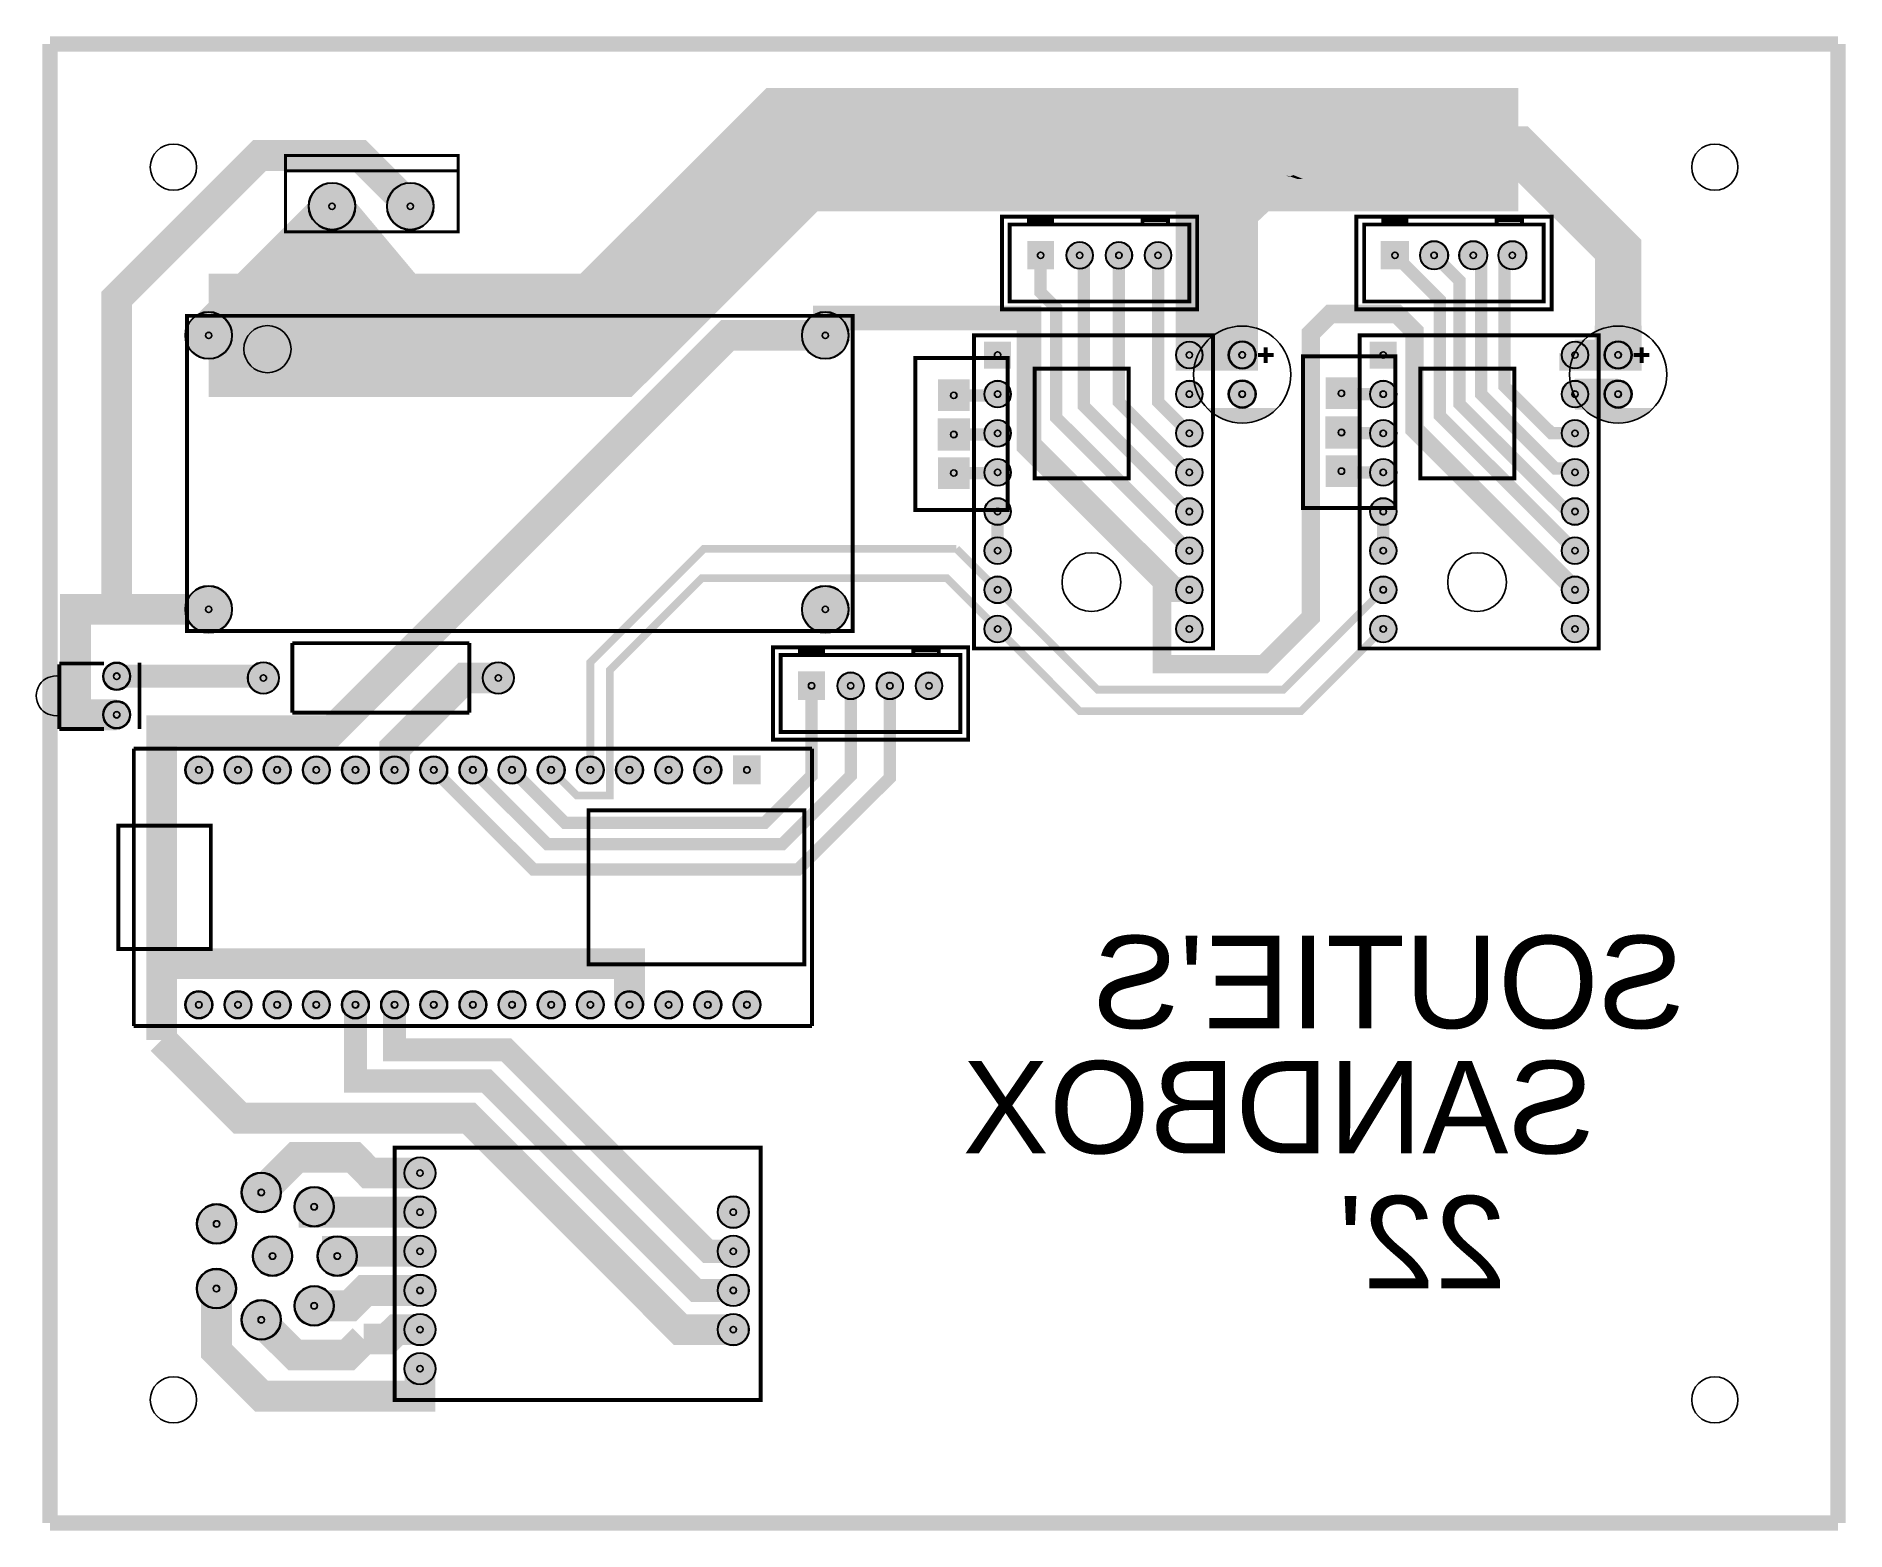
# Model space of a CAD drawing. Header units: millimetres. Extents: x -1 to 116, y -97 to 1.
import ezdxf

# ---------------------------------------------------------------- set-up
doc = ezdxf.new("R2010")
doc.units = ezdxf.units.MM
for name, color, linetype, true_color in [('BoardOutLine', 7, 'Continuous', 0xff00ff), ('BottomLayer', 7, 'Continuous', 0x0000ff), ('BottomSolderMaskLayer', 7, 'Continuous', 0xaa00ff), ('Multi-Layer', 7, 'Continuous', 0xc0c0c0), ('TopLayer', 7, 'Continuous', 0xff0000), ('TopSilkLayer', 7, 'Continuous', 0xffcc00), ('TopSolderMaskLayer', 7, 'Continuous', 0x800080)]:
    doc.layers.add(name, color=color, linetype=linetype, true_color=true_color)
doc.styles.get("Standard").update_dxf_attribs({"font": 'arial.ttf'})

msp = doc.modelspace()

# ---------------------------------------------------------------- texts
at = {"layer": 'BottomLayer', "text_generation_flag": 2}
for s, p in [("SOUTIE'S", (106.05, -63.88)), ('SANDBOX', (100.2, -72.01)), ("22'", (94.49, -80.77))]:
    msp.add_text(s, height=6, dxfattribs=at).set_placement(p)

# ---------------------------------------------------------------- hatches: boundary and pattern name
at = {"layer": 'BottomLayer'}
for points in [[(78.11, -11.75), (80.14, -9.84), (81.41, -8.7), (82.68, -7.68), (82.68, -6.79), (74.55, -6.79)], [(97.28, -8.89), (80.52, -8.89), (81.41, -6.86), (95.25, -6.86), (97.03, -8.76), (96.39, -8.64)], [(73.03, -7.62), (78.36, -7.62), (78.36, -21.21), (73.03, -21.21), (73.03, -7.62)], [(80.65, -8.51), (81.29, -8.77), (80.9, -8.76), (80.44, -8.61), (80.39, -8.64), (80.14, -8.51), (80.44, -8.61), (80.65, -8.51)], [(23.11, -18.92), (23.11, -15.63), (19.94, -12.45), (16.76, -12.45), (14.67, -14.54)], [(100.2, -18.29), (103.25, -18.29), (103.25, -21.21), (100.2, -21.21), (100.2, -18.29)], [(97.92, -20.07), (103.25, -20.07), (103.25, -21.21), (97.92, -21.21), (97.92, -20.07)]]:
    msp.add_hatch(color=256, dxfattribs=at).paths.add_polyline_path(points)
at = {"layer": 'BottomSolderMaskLayer'}
for points in [[(16.76, -10.54, 1), (19.81, -10.54, 1)], [(21.84, -10.54, 1), (24.89, -10.54, 1)], [(65.14, -14.64), (63.39, -14.64), (63.39, -12.79), (65.14, -12.79)], [(65.93, -13.72, 1), (67.68, -13.72, 1)], [(68.47, -13.72, 1), (70.22, -13.72, 1)], [(71.01, -13.72, 1), (72.76, -13.72, 1)], [(88.17, -14.64), (86.32, -14.64), (86.32, -12.79), (88.17, -12.79)], [(88.86, -13.72, 1), (90.71, -13.72, 1)], [(91.4, -13.72, 1), (93.25, -13.72, 1)], [(93.94, -13.72, 1), (95.79, -13.72, 1)], [(8.76, -18.92, 1), (11.81, -18.92, 1)], [(48.76, -18.92, 1), (51.81, -18.92, 1)], [(60.59, -19.32), (62.34, -19.32), (62.34, -21.07), (60.59, -21.07)], [(73.04, -20.19, 1), (74.79, -20.19, 1)], [(76.44, -20.19, 1), (78.24, -20.19, 1)], [(85.61, -19.32), (87.36, -19.32), (87.36, -21.07), (85.61, -21.07)], [(98.06, -20.19, 1), (99.81, -20.19, 1)], [(100.83, -20.19, 1), (102.63, -20.19, 1)], [(57.61, -21.78), (59.66, -21.78), (59.66, -23.83), (57.61, -23.83)], [(60.59, -22.73, 1), (62.34, -22.73, 1)], [(73.04, -22.73, 1), (74.79, -22.73, 1)], [(76.44, -22.73, 1), (78.24, -22.73, 1)], [(82.75, -21.65), (84.8, -21.65), (84.8, -23.7), (82.75, -23.7)], [(85.61, -22.73, 1), (87.36, -22.73, 1)], [(98.06, -22.73, 1), (99.81, -22.73, 1)], [(100.83, -22.73, 1), (102.63, -22.73, 1)], [(57.58, -24.3), (59.68, -24.3), (59.68, -26.4), (57.58, -26.4)], [(60.59, -25.27, 1), (62.34, -25.27, 1)], [(73.04, -25.27, 1), (74.79, -25.27, 1)], [(82.73, -24.17), (84.83, -24.17), (84.83, -26.27), (82.73, -26.27)], [(85.61, -25.27, 1), (87.36, -25.27, 1)], [(98.06, -25.27, 1), (99.81, -25.27, 1)], [(57.61, -26.83), (59.66, -26.83), (59.66, -28.88), (57.61, -28.88)], [(60.59, -27.81, 1), (62.34, -27.81, 1)], [(73.04, -27.81, 1), (74.79, -27.81, 1)], [(82.75, -26.7), (84.8, -26.7), (84.8, -28.75), (82.75, -28.75)], [(85.61, -27.81, 1), (87.36, -27.81, 1)], [(98.06, -27.81, 1), (99.81, -27.81, 1)], [(60.59, -30.35, 1), (62.34, -30.35, 1)], [(73.04, -30.35, 1), (74.79, -30.35, 1)], [(85.61, -30.35, 1), (87.36, -30.35, 1)], [(98.06, -30.35, 1), (99.81, -30.35, 1)], [(60.59, -32.89, 1), (62.34, -32.89, 1)], [(73.04, -32.89, 1), (74.79, -32.89, 1)], [(85.61, -32.89, 1), (87.36, -32.89, 1)], [(98.06, -32.89, 1), (99.81, -32.89, 1)], [(8.76, -36.7, 1), (11.81, -36.7, 1)], [(48.76, -36.7, 1), (51.81, -36.7, 1)], [(60.59, -35.43, 1), (62.34, -35.43, 1)], [(73.04, -35.43, 1), (74.79, -35.43, 1)], [(85.61, -35.43, 1), (87.36, -35.43, 1)], [(98.06, -35.43, 1), (99.81, -35.43, 1)], [(60.59, -37.97, 1), (62.34, -37.97, 1)], [(73.04, -37.97, 1), (74.79, -37.97, 1)], [(85.61, -37.97, 1), (87.36, -37.97, 1)], [(98.06, -37.97, 1), (99.81, -37.97, 1)], [(3.42, -41.04, 1), (5.22, -41.04, 1)], [(12.82, -41.15, 1), (14.87, -41.15, 1)], [(28.06, -41.15, 1), (30.11, -41.15, 1)], [(50.28, -42.58), (48.53, -42.58), (48.53, -40.73), (50.28, -40.73)], [(51.07, -41.66, 1), (52.82, -41.66, 1)], [(53.61, -41.66, 1), (55.36, -41.66, 1)], [(56.15, -41.66, 1), (57.9, -41.66, 1)], [(3.42, -43.54, 1), (5.22, -43.54, 1)], [(8.75, -47.12, 1), (10.55, -47.12, 1)], [(11.29, -47.12, 1), (13.09, -47.12, 1)], [(13.83, -47.12, 1), (15.63, -47.12, 1)], [(16.37, -47.12, 1), (18.17, -47.12, 1)], [(18.91, -47.12, 1), (20.71, -47.12, 1)], [(21.45, -47.12, 1), (23.25, -47.12, 1)], [(23.99, -47.12, 1), (25.79, -47.12, 1)], [(26.53, -47.12, 1), (28.33, -47.12, 1)], [(29.07, -47.12, 1), (30.87, -47.12, 1)], [(31.61, -47.12, 1), (33.41, -47.12, 1)], [(34.15, -47.12, 1), (35.95, -47.12, 1)], [(36.69, -47.12, 1), (38.49, -47.12, 1)], [(39.23, -47.12, 1), (41.03, -47.12, 1)], [(41.77, -47.12, 1), (43.57, -47.12, 1)], [(46.11, -48.06), (44.31, -48.06), (44.31, -46.18), (46.11, -46.18)], [(8.75, -62.36, 1), (10.55, -62.36, 1)], [(11.29, -62.36, 1), (13.09, -62.36, 1)], [(13.83, -62.36, 1), (15.63, -62.36, 1)], [(16.37, -62.36, 1), (18.17, -62.36, 1)], [(18.91, -62.36, 1), (20.71, -62.36, 1)], [(21.45, -62.36, 1), (23.25, -62.36, 1)], [(23.99, -62.36, 1), (25.79, -62.36, 1)], [(26.53, -62.36, 1), (28.33, -62.36, 1)], [(29.07, -62.36, 1), (30.87, -62.36, 1)], [(31.61, -62.36, 1), (33.41, -62.36, 1)], [(34.15, -62.36, 1), (35.95, -62.36, 1)], [(36.69, -62.36, 1), (38.49, -62.36, 1)], [(39.23, -62.36, 1), (41.03, -62.36, 1)], [(41.77, -62.36, 1), (43.57, -62.36, 1)], [(44.31, -62.36, 1), (46.11, -62.36, 1)], [(22.98, -73.28, 1), (25.03, -73.28, 1)], [(12.4, -74.54, 1), (15, -74.54, 1)], [(15.83, -75.47, 1), (18.43, -75.47, 1)], [(22.98, -75.82, 1), (25.03, -75.82, 1)], [(43.3, -75.82, 1), (45.35, -75.82, 1)], [(9.49, -76.58, 1), (12.1, -76.58, 1)], [(13.13, -78.67, 1), (15.73, -78.67, 1)], [(17.33, -78.67, 1), (19.93, -78.67, 1)], [(22.98, -78.36, 1), (25.03, -78.36, 1)], [(43.3, -78.36, 1), (45.35, -78.36, 1)], [(9.49, -80.78, 1), (12.09, -80.78, 1)], [(15.83, -81.9, 1), (18.43, -81.9, 1)], [(22.98, -80.9, 1), (25.03, -80.9, 1)], [(43.3, -80.9, 1), (45.35, -80.9, 1)], [(12.4, -82.81, 1), (15, -82.81, 1)], [(22.98, -83.44, 1), (25.03, -83.44, 1)], [(43.3, -83.44, 1), (45.35, -83.44, 1)], [(22.98, -85.98, 1), (25.03, -85.98, 1)]]:
    msp.add_hatch(color=256, dxfattribs=at).paths.add_polyline_path(points)
at = {"layer": 'Multi-Layer'}
for points in [[(16.79, -10.54, 1), (19.79, -10.54, 1)], [(21.87, -10.54, 1), (24.87, -10.54, 1)], [(65.11, -14.62), (63.41, -14.62), (63.41, -12.82), (65.11, -12.82)], [(65.95, -13.72, 1), (67.65, -13.72, 1)], [(68.49, -13.72, 1), (70.19, -13.72, 1)], [(71.03, -13.72, 1), (72.73, -13.72, 1)], [(88.15, -14.62), (86.35, -14.62), (86.35, -12.82), (88.15, -12.82)], [(88.89, -13.72, 1), (90.69, -13.72, 1)], [(91.43, -13.72, 1), (93.23, -13.72, 1)], [(93.97, -13.72, 1), (95.77, -13.72, 1)], [(8.79, -18.92, 1), (11.79, -18.92, 1)], [(48.79, -18.92, 1), (51.79, -18.92, 1)], [(60.62, -19.34), (62.32, -19.34), (62.32, -21.04), (60.62, -21.04)], [(73.06, -20.19, 1), (74.76, -20.19, 1)], [(76.49, -20.19, 1), (78.19, -20.19, 1)], [(85.64, -19.34), (87.34, -19.34), (87.34, -21.04), (85.64, -21.04)], [(98.08, -20.19, 1), (99.78, -20.19, 1)], [(100.88, -20.19, 1), (102.58, -20.19, 1)], [(57.63, -21.81), (59.63, -21.81), (59.63, -23.81), (57.63, -23.81)], [(60.62, -22.73, 1), (62.32, -22.73, 1)], [(73.06, -22.73, 1), (74.76, -22.73, 1)], [(76.49, -22.73, 1), (78.19, -22.73, 1)], [(82.78, -21.68), (84.78, -21.68), (84.78, -23.68), (82.78, -23.68)], [(85.64, -22.73, 1), (87.34, -22.73, 1)], [(98.08, -22.73, 1), (99.78, -22.73, 1)], [(100.88, -22.73, 1), (102.58, -22.73, 1)], [(57.63, -24.35), (59.63, -24.35), (59.63, -26.35), (57.63, -26.35)], [(60.62, -25.27, 1), (62.32, -25.27, 1)], [(73.06, -25.27, 1), (74.76, -25.27, 1)], [(82.78, -24.22), (84.78, -24.22), (84.78, -26.22), (82.78, -26.22)], [(85.64, -25.27, 1), (87.34, -25.27, 1)], [(98.08, -25.27, 1), (99.78, -25.27, 1)], [(57.63, -26.85), (59.63, -26.85), (59.63, -28.85), (57.63, -28.85)], [(60.62, -27.81, 1), (62.32, -27.81, 1)], [(73.06, -27.81, 1), (74.76, -27.81, 1)], [(82.78, -26.73), (84.78, -26.73), (84.78, -28.73), (82.78, -28.73)], [(85.64, -27.81, 1), (87.34, -27.81, 1)], [(98.08, -27.81, 1), (99.78, -27.81, 1)], [(60.62, -30.35, 1), (62.32, -30.35, 1)], [(73.06, -30.35, 1), (74.76, -30.35, 1)], [(85.64, -30.35, 1), (87.34, -30.35, 1)], [(98.08, -30.35, 1), (99.78, -30.35, 1)], [(60.62, -32.89, 1), (62.32, -32.89, 1)], [(73.06, -32.89, 1), (74.76, -32.89, 1)], [(85.64, -32.89, 1), (87.34, -32.89, 1)], [(98.08, -32.89, 1), (99.78, -32.89, 1)], [(8.79, -36.7, 1), (11.79, -36.7, 1)], [(48.79, -36.7, 1), (51.79, -36.7, 1)], [(60.62, -35.43, 1), (62.32, -35.43, 1)], [(73.06, -35.43, 1), (74.76, -35.43, 1)], [(85.64, -35.43, 1), (87.34, -35.43, 1)], [(98.08, -35.43, 1), (99.78, -35.43, 1)], [(60.62, -37.97, 1), (62.32, -37.97, 1)], [(73.06, -37.97, 1), (74.76, -37.97, 1)], [(85.64, -37.97, 1), (87.34, -37.97, 1)], [(98.08, -37.97, 1), (99.78, -37.97, 1)], [(3.47, -41.04, 1), (5.17, -41.04, 1)], [(12.84, -41.15, 1), (14.84, -41.15, 1)], [(28.08, -41.15, 1), (30.08, -41.15, 1)], [(50.25, -42.56), (48.55, -42.56), (48.55, -40.76), (50.25, -40.76)], [(51.09, -41.66, 1), (52.79, -41.66, 1)], [(53.63, -41.66, 1), (55.33, -41.66, 1)], [(56.17, -41.66, 1), (57.87, -41.66, 1)], [(3.47, -43.54, 1), (5.17, -43.54, 1)], [(8.8, -47.12, 1), (10.5, -47.12, 1)], [(11.34, -47.12, 1), (13.04, -47.12, 1)], [(13.88, -47.12, 1), (15.58, -47.12, 1)], [(16.42, -47.12, 1), (18.12, -47.12, 1)], [(18.96, -47.12, 1), (20.66, -47.12, 1)], [(21.5, -47.12, 1), (23.2, -47.12, 1)], [(24.04, -47.12, 1), (25.74, -47.12, 1)], [(26.58, -47.12, 1), (28.28, -47.12, 1)], [(29.12, -47.12, 1), (30.82, -47.12, 1)], [(31.66, -47.12, 1), (33.36, -47.12, 1)], [(34.2, -47.12, 1), (35.9, -47.12, 1)], [(36.74, -47.12, 1), (38.44, -47.12, 1)], [(39.28, -47.12, 1), (40.98, -47.12, 1)], [(41.82, -47.12, 1), (43.52, -47.12, 1)], [(46.06, -48.01), (44.36, -48.01), (44.36, -46.23), (46.06, -46.23)], [(8.8, -62.36, 1), (10.5, -62.36, 1)], [(11.34, -62.36, 1), (13.04, -62.36, 1)], [(13.88, -62.36, 1), (15.58, -62.36, 1)], [(16.42, -62.36, 1), (18.12, -62.36, 1)], [(18.96, -62.36, 1), (20.66, -62.36, 1)], [(21.5, -62.36, 1), (23.2, -62.36, 1)], [(24.04, -62.36, 1), (25.74, -62.36, 1)], [(26.58, -62.36, 1), (28.28, -62.36, 1)], [(29.12, -62.36, 1), (30.82, -62.36, 1)], [(31.66, -62.36, 1), (33.36, -62.36, 1)], [(34.2, -62.36, 1), (35.9, -62.36, 1)], [(36.74, -62.36, 1), (38.44, -62.36, 1)], [(39.28, -62.36, 1), (40.98, -62.36, 1)], [(41.82, -62.36, 1), (43.52, -62.36, 1)], [(44.36, -62.36, 1), (46.06, -62.36, 1)], [(23, -73.28, 1), (25, -73.28, 1)], [(12.45, -74.54, 1), (14.95, -74.54, 1)], [(15.88, -75.47, 1), (18.38, -75.47, 1)], [(23, -75.82, 1), (25, -75.82, 1)], [(43.32, -75.82, 1), (45.32, -75.82, 1)], [(9.55, -76.58, 1), (12.05, -76.58, 1)], [(13.18, -78.67, 1), (15.68, -78.67, 1)], [(17.38, -78.67, 1), (19.88, -78.67, 1)], [(23, -78.36, 1), (25, -78.36, 1)], [(43.32, -78.36, 1), (45.32, -78.36, 1)], [(9.54, -80.78, 1), (12.04, -80.78, 1)], [(15.88, -81.9, 1), (18.38, -81.9, 1)], [(23, -80.9, 1), (25, -80.9, 1)], [(43.32, -80.9, 1), (45.32, -80.9, 1)], [(12.45, -82.81, 1), (14.95, -82.81, 1)], [(23, -83.44, 1), (25, -83.44, 1)], [(43.32, -83.44, 1), (45.32, -83.44, 1)], [(23, -85.98, 1), (25, -85.98, 1)]]:
    msp.add_hatch(color=256, dxfattribs=at).paths.add_polyline_path(points)
at = {"layer": 'TopSilkLayer'}
for points in [[(79.63, -23.62), (79.58, -23.68), (79.52, -23.74), (79.46, -23.79), (79.4, -23.85), (79.35, -23.9), (79.28, -23.95), (79.22, -24), (79.16, -24.05), (79.09, -24.09), (79.03, -24.14), (78.96, -24.18), (78.89, -24.22), (78.82, -24.26), (78.75, -24.3), (78.68, -24.33), (78.61, -24.36), (78.54, -24.4), (78.47, -24.43), (78.39, -24.45), (78.32, -24.48), (78.24, -24.5), (78.17, -24.53), (78.09, -24.55), (78.01, -24.56), (77.93, -24.58), (77.86, -24.6), (77.78, -24.61), (77.7, -24.62), (77.62, -24.63), (77.54, -24.63), (77.46, -24.64), (77.38, -24.64), (77.3, -24.64), (77.22, -24.64), (77.15, -24.63), (77.07, -24.63), (76.99, -24.62), (76.91, -24.61), (76.83, -24.6), (76.75, -24.58), (76.67, -24.56), (76.6, -24.55), (76.52, -24.53), (76.44, -24.5), (76.37, -24.48), (76.29, -24.45), (76.22, -24.43), (76.15, -24.4), (76.07, -24.36), (76, -24.33), (75.93, -24.3), (75.86, -24.26), (75.79, -24.22), (75.72, -24.18), (75.66, -24.14), (75.59, -24.09), (75.53, -24.05), (75.46, -24), (75.4, -23.95), (75.34, -23.9), (75.28, -23.85), (75.22, -23.79), (75.17, -23.74), (75.11, -23.68), (75.06, -23.62)], [(104.01, -23.62), (103.96, -23.68), (103.9, -23.74), (103.85, -23.79), (103.79, -23.85), (103.73, -23.9), (103.67, -23.95), (103.61, -24), (103.54, -24.05), (103.48, -24.09), (103.41, -24.14), (103.35, -24.18), (103.28, -24.22), (103.21, -24.26), (103.14, -24.3), (103.07, -24.33), (103, -24.36), (102.92, -24.4), (102.85, -24.43), (102.78, -24.45), (102.7, -24.48), (102.63, -24.5), (102.55, -24.53), (102.47, -24.55), (102.4, -24.56), (102.32, -24.58), (102.24, -24.6), (102.16, -24.61), (102.08, -24.62), (102, -24.63), (101.93, -24.63), (101.85, -24.64), (101.77, -24.64), (101.69, -24.64), (101.61, -24.64), (101.53, -24.63), (101.45, -24.63), (101.37, -24.62), (101.29, -24.61), (101.21, -24.6), (101.14, -24.58), (101.06, -24.56), (100.98, -24.55), (100.91, -24.53), (100.83, -24.5), (100.75, -24.48), (100.68, -24.45), (100.6, -24.43), (100.53, -24.4), (100.46, -24.36), (100.39, -24.33), (100.32, -24.3), (100.25, -24.26), (100.18, -24.22), (100.11, -24.18), (100.04, -24.14), (99.98, -24.09), (99.91, -24.05), (99.85, -24), (99.79, -23.95), (99.72, -23.9), (99.67, -23.85), (99.61, -23.79), (99.55, -23.74), (99.5, -23.68), (99.44, -23.62)]]:
    msp.add_hatch(color=256, dxfattribs=at).paths.add_polyline_path(points)
at = {"layer": 'TopSolderMaskLayer'}
for points in [[(16.76, -10.54, 1), (19.81, -10.54, 1)], [(21.84, -10.54, 1), (24.89, -10.54, 1)], [(65.14, -14.64), (63.39, -14.64), (63.39, -12.79), (65.14, -12.79)], [(65.93, -13.72, 1), (67.68, -13.72, 1)], [(68.47, -13.72, 1), (70.22, -13.72, 1)], [(71.01, -13.72, 1), (72.76, -13.72, 1)], [(88.17, -14.64), (86.32, -14.64), (86.32, -12.79), (88.17, -12.79)], [(88.86, -13.72, 1), (90.71, -13.72, 1)], [(91.4, -13.72, 1), (93.25, -13.72, 1)], [(93.94, -13.72, 1), (95.79, -13.72, 1)], [(8.76, -18.92, 1), (11.81, -18.92, 1)], [(48.76, -18.92, 1), (51.81, -18.92, 1)], [(60.59, -19.32), (62.34, -19.32), (62.34, -21.07), (60.59, -21.07)], [(73.04, -20.19, 1), (74.79, -20.19, 1)], [(76.44, -20.19, 1), (78.24, -20.19, 1)], [(85.61, -19.32), (87.36, -19.32), (87.36, -21.07), (85.61, -21.07)], [(98.06, -20.19, 1), (99.81, -20.19, 1)], [(100.83, -20.19, 1), (102.63, -20.19, 1)], [(57.61, -21.78), (59.66, -21.78), (59.66, -23.83), (57.61, -23.83)], [(60.59, -22.73, 1), (62.34, -22.73, 1)], [(73.04, -22.73, 1), (74.79, -22.73, 1)], [(76.44, -22.73, 1), (78.24, -22.73, 1)], [(82.75, -21.65), (84.8, -21.65), (84.8, -23.7), (82.75, -23.7)], [(85.61, -22.73, 1), (87.36, -22.73, 1)], [(98.06, -22.73, 1), (99.81, -22.73, 1)], [(100.83, -22.73, 1), (102.63, -22.73, 1)], [(57.58, -24.3), (59.68, -24.3), (59.68, -26.4), (57.58, -26.4)], [(60.59, -25.27, 1), (62.34, -25.27, 1)], [(73.04, -25.27, 1), (74.79, -25.27, 1)], [(82.73, -24.17), (84.83, -24.17), (84.83, -26.27), (82.73, -26.27)], [(85.61, -25.27, 1), (87.36, -25.27, 1)], [(98.06, -25.27, 1), (99.81, -25.27, 1)], [(57.61, -26.83), (59.66, -26.83), (59.66, -28.88), (57.61, -28.88)], [(60.59, -27.81, 1), (62.34, -27.81, 1)], [(73.04, -27.81, 1), (74.79, -27.81, 1)], [(82.75, -26.7), (84.8, -26.7), (84.8, -28.75), (82.75, -28.75)], [(85.61, -27.81, 1), (87.36, -27.81, 1)], [(98.06, -27.81, 1), (99.81, -27.81, 1)], [(60.59, -30.35, 1), (62.34, -30.35, 1)], [(73.04, -30.35, 1), (74.79, -30.35, 1)], [(85.61, -30.35, 1), (87.36, -30.35, 1)], [(98.06, -30.35, 1), (99.81, -30.35, 1)], [(60.59, -32.89, 1), (62.34, -32.89, 1)], [(73.04, -32.89, 1), (74.79, -32.89, 1)], [(85.61, -32.89, 1), (87.36, -32.89, 1)], [(98.06, -32.89, 1), (99.81, -32.89, 1)], [(8.76, -36.7, 1), (11.81, -36.7, 1)], [(48.76, -36.7, 1), (51.81, -36.7, 1)], [(60.59, -35.43, 1), (62.34, -35.43, 1)], [(73.04, -35.43, 1), (74.79, -35.43, 1)], [(85.61, -35.43, 1), (87.36, -35.43, 1)], [(98.06, -35.43, 1), (99.81, -35.43, 1)], [(60.59, -37.97, 1), (62.34, -37.97, 1)], [(73.04, -37.97, 1), (74.79, -37.97, 1)], [(85.61, -37.97, 1), (87.36, -37.97, 1)], [(98.06, -37.97, 1), (99.81, -37.97, 1)], [(3.42, -41.04, 1), (5.22, -41.04, 1)], [(12.82, -41.15, 1), (14.87, -41.15, 1)], [(28.06, -41.15, 1), (30.11, -41.15, 1)], [(50.28, -42.58), (48.53, -42.58), (48.53, -40.73), (50.28, -40.73)], [(51.07, -41.66, 1), (52.82, -41.66, 1)], [(53.61, -41.66, 1), (55.36, -41.66, 1)], [(56.15, -41.66, 1), (57.9, -41.66, 1)], [(3.42, -43.54, 1), (5.22, -43.54, 1)], [(8.75, -47.12, 1), (10.55, -47.12, 1)], [(11.29, -47.12, 1), (13.09, -47.12, 1)], [(13.83, -47.12, 1), (15.63, -47.12, 1)], [(16.37, -47.12, 1), (18.17, -47.12, 1)], [(18.91, -47.12, 1), (20.71, -47.12, 1)], [(21.45, -47.12, 1), (23.25, -47.12, 1)], [(23.99, -47.12, 1), (25.79, -47.12, 1)], [(26.53, -47.12, 1), (28.33, -47.12, 1)], [(29.07, -47.12, 1), (30.87, -47.12, 1)], [(31.61, -47.12, 1), (33.41, -47.12, 1)], [(34.15, -47.12, 1), (35.95, -47.12, 1)], [(36.69, -47.12, 1), (38.49, -47.12, 1)], [(39.23, -47.12, 1), (41.03, -47.12, 1)], [(41.77, -47.12, 1), (43.57, -47.12, 1)], [(46.11, -48.06), (44.31, -48.06), (44.31, -46.18), (46.11, -46.18)], [(8.75, -62.36, 1), (10.55, -62.36, 1)], [(11.29, -62.36, 1), (13.09, -62.36, 1)], [(13.83, -62.36, 1), (15.63, -62.36, 1)], [(16.37, -62.36, 1), (18.17, -62.36, 1)], [(18.91, -62.36, 1), (20.71, -62.36, 1)], [(21.45, -62.36, 1), (23.25, -62.36, 1)], [(23.99, -62.36, 1), (25.79, -62.36, 1)], [(26.53, -62.36, 1), (28.33, -62.36, 1)], [(29.07, -62.36, 1), (30.87, -62.36, 1)], [(31.61, -62.36, 1), (33.41, -62.36, 1)], [(34.15, -62.36, 1), (35.95, -62.36, 1)], [(36.69, -62.36, 1), (38.49, -62.36, 1)], [(39.23, -62.36, 1), (41.03, -62.36, 1)], [(41.77, -62.36, 1), (43.57, -62.36, 1)], [(44.31, -62.36, 1), (46.11, -62.36, 1)], [(22.98, -73.28, 1), (25.03, -73.28, 1)], [(12.4, -74.54, 1), (15, -74.54, 1)], [(15.83, -75.47, 1), (18.43, -75.47, 1)], [(22.98, -75.82, 1), (25.03, -75.82, 1)], [(43.3, -75.82, 1), (45.35, -75.82, 1)], [(9.49, -76.58, 1), (12.1, -76.58, 1)], [(13.13, -78.67, 1), (15.73, -78.67, 1)], [(17.33, -78.67, 1), (19.93, -78.67, 1)], [(22.98, -78.36, 1), (25.03, -78.36, 1)], [(43.3, -78.36, 1), (45.35, -78.36, 1)], [(9.49, -80.78, 1), (12.09, -80.78, 1)], [(15.83, -81.9, 1), (18.43, -81.9, 1)], [(22.98, -80.9, 1), (25.03, -80.9, 1)], [(43.3, -80.9, 1), (45.35, -80.9, 1)], [(12.4, -82.81, 1), (15, -82.81, 1)], [(22.98, -83.44, 1), (25.03, -83.44, 1)], [(43.3, -83.44, 1), (45.35, -83.44, 1)], [(22.98, -85.98, 1), (25.03, -85.98, 1)]]:
    msp.add_hatch(color=256, dxfattribs=at).paths.add_polyline_path(points)

# ---------------------------------------------------------------- linework, layer by layer
at = {"layer": 'BoardOutLine', "const_width": 1}
for points in [[(0, 0), (0, -96)], [(0, 0), (116, 0)], [(116, -96), (116, 0)], [(0, -96), (116, -96)]]:
    msp.add_lwpolyline(points, dxfattribs=at)
at = {"layer": 'BottomLayer'}
for points, const_width in [([(95.25, -6.86), (48.13, -6.86), (36.07, -18.92), (10.29, -18.92)], 8), ([(74.68, -6.86), (95.25, -6.86), (101.73, -13.34), (101.73, -19.05)], 3), ([(75.82, -19.05), (75.82, -6.86), (74.68, -6.86)], 3), ([(23.37, -10.54), (20.07, -7.24), (13.59, -7.24), (4.32, -16.51), (4.32, -36.7), (7.37, -36.7)], 2), ([(18.29, -10.54), (18.29, -10.92), (10.29, -18.92)], 3), ([(18.29, -10.54), (18.29, -10.8), (25.09, -18.92)], 3), ([(73.91, -32.89), (65.28, -24.26), (65.28, -17.15), (64.26, -16.13), (64.26, -13.72)], 0.8), ([(73.91, -30.35), (67.06, -23.5), (67.06, -13.72), (66.8, -13.72)], 0.8), ([(73.91, -27.81), (69.34, -23.24), (69.34, -13.72)], 0.8), ([(73.91, -25.27), (71.88, -23.24), (71.88, -13.72)], 0.8), ([(98.93, -32.89), (90.17, -24.13), (90.17, -16.64), (87.25, -13.72)], 0.8), ([(98.93, -30.35), (98.43, -30.35), (91.44, -23.37), (91.44, -15.37), (89.79, -13.72)], 0.8), ([(92.33, -13.72), (92.84, -13.72), (92.84, -22.73), (97.66, -27.56), (98.68, -27.56), (98.93, -27.81)], 0.8), ([(98.93, -25.27), (97.41, -25.27), (94.36, -22.23), (94.36, -14.22), (94.87, -13.72)], 0.8), ([(10.29, -18.92), (20.57, -18.92)], 3), ([(73.91, -35.43), (72.9, -35.43), (63.5, -26.04), (63.5, -17.78), (50.29, -17.78), (50.29, -18.92)], 1.6), ([(98.93, -35.43), (88.52, -25.02), (88.52, -18.67), (87.38, -17.53), (83.06, -17.53), (81.79, -18.8), (81.79, -37.21), (78.74, -40.26), (72.14, -40.26), (72.14, -34.8), (71.25, -33.91)], 1.2), ([(50.29, -18.92), (43.94, -18.92), (18.29, -44.58), (7.24, -44.58), (7.24, -63.63)], 2), ([(77.34, -20.19), (73.91, -20.19)], 2), ([(101.73, -20.19), (98.93, -20.19)], 2), ([(86.49, -22.73), (83.83, -22.73), (83.78, -22.68)], 0.8), ([(101.73, -22.73), (98.93, -22.73)], 2), ([(61.47, -22.73), (61.39, -22.81), (58.63, -22.81)], 0.8), ([(61.47, -25.27), (61.39, -25.35), (58.63, -25.35)], 0.8), ([(86.49, -25.27), (83.78, -25.27), (83.78, -25.22)], 0.8), ([(61.47, -27.81), (61.43, -27.85), (58.63, -27.85)], 0.8), ([(86.49, -27.81), (83.86, -27.81), (83.78, -27.73)], 0.8), ([(61.47, -32.89), (61.47, -30.35)], 0.8), ([(86.49, -32.89), (86.49, -30.35)], 0.8), ([(58.8, -32.77), (42.42, -32.77), (35.05, -40.13), (35.05, -47.12)], 0.5), ([(61.47, -35.43), (58.8, -32.77)], 0.5), ([(61.47, -37.97), (58.17, -34.67), (42.29, -34.67), (36.32, -40.64), (36.32, -48.77), (34.16, -48.77), (32.51, -47.12)], 0.5), ([(86.49, -35.43), (80.01, -41.91), (67.95, -41.91), (61.47, -35.43)], 0.5), ([(10.29, -36.7), (1.65, -36.7), (1.65, -43.54), (4.32, -43.54)], 2), ([(86.49, -37.97), (81.15, -43.31), (66.8, -43.31), (61.47, -37.97)], 0.5), ([(13.84, -41.15), (13.74, -41.04), (4.32, -41.04)], 1.5), ([(29.08, -41.15), (26.92, -41.15), (22.35, -45.72), (22.35, -47.12)], 2), ([(54.48, -41.66), (54.48, -47.63), (48.51, -53.59), (31.37, -53.59), (24.89, -47.12)], 0.8), ([(27.43, -47.12), (32.26, -51.94), (47.5, -51.94), (51.94, -47.5), (51.94, -41.66)], 0.8), ([(49.4, -41.66), (49.4, -47.5), (46.36, -50.55), (33.4, -50.55), (29.97, -47.12)], 0.8), ([(37.59, -62.36), (37.59, -59.69), (7.24, -59.69), (7.24, -64.64)], 2), ([(44.32, -80.9), (41.91, -80.9), (28.32, -67.31), (19.81, -67.31), (19.81, -62.36)], 1.5), ([(44.32, -78.36), (42.67, -78.36), (29.59, -65.28), (22.35, -65.28), (22.35, -62.36)], 1.5), ([(44.32, -83.44), (40.89, -83.44), (27.18, -69.72), (12.32, -69.72), (7.24, -64.64)], 2), ([(24, -73.28), (20.7, -73.28), (19.69, -72.26), (15.98, -72.26), (13.7, -74.54)], 2), ([(17.13, -75.47), (17.13, -75.82), (24, -75.82)], 2), ([(18.63, -78.67), (18.63, -78.36), (24, -78.36)], 2), ([(10.8, -80.78), (10.8, -84.84), (13.72, -87.76), (24, -87.76), (24, -85.98)], 2), ([(17.13, -81.9), (19.45, -81.9), (20.45, -80.9), (24, -80.9)], 2), ([(13.7, -82.81), (13.7, -82.92), (15.88, -85.09), (19.3, -85.09), (20.34, -84.05)], 2), ([(24, -83.44), (22.48, -83.44), (21.86, -84.05), (20.34, -84.05)], 2)]:
    msp.add_lwpolyline(points, dxfattribs=dict(at, const_width=const_width))
at = {"layer": 'BottomSolderMaskLayer'}
for centre, radius in [((18.29, -10.54), 1.53), ((23.37, -10.54), 1.53), ((18.29, -10.54), 0.203), ((23.37, -10.54), 0.203), ((66.8, -13.72), 0.875), ((69.34, -13.72), 0.875), ((71.88, -13.72), 0.875), ((89.79, -13.72), 0.925), ((92.33, -13.72), 0.925), ((94.87, -13.72), 0.925), ((64.26, -13.72), 0.206), ((66.8, -13.72), 0.206), ((69.34, -13.72), 0.206), ((71.88, -13.72), 0.206), ((87.25, -13.72), 0.206), ((89.79, -13.72), 0.206), ((92.33, -13.72), 0.206), ((94.87, -13.72), 0.206), ((10.29, -18.92), 1.53), ((50.29, -18.92), 1.53), ((10.29, -18.92), 0.203), ((50.29, -18.92), 0.203), ((73.91, -20.19), 0.875), ((77.34, -20.19), 0.901), ((98.93, -20.19), 0.875), ((101.73, -20.19), 0.901), ((61.47, -20.19), 0.206), ((73.91, -20.19), 0.206), ((77.34, -20.19), 0.212), ((86.49, -20.19), 0.206), ((98.93, -20.19), 0.206), ((101.73, -20.19), 0.212), ((61.47, -22.73), 0.875), ((73.91, -22.73), 0.875), ((77.34, -22.73), 0.901), ((86.49, -22.73), 0.875), ((98.93, -22.73), 0.875), ((101.73, -22.73), 0.901), ((58.63, -22.81), 0.205), ((61.47, -22.73), 0.206), ((73.91, -22.73), 0.206), ((77.34, -22.73), 0.212), ((83.78, -22.68), 0.205), ((86.49, -22.73), 0.206), ((98.93, -22.73), 0.206), ((101.73, -22.73), 0.212), ((61.47, -25.27), 0.875), ((73.91, -25.27), 0.875), ((86.49, -25.27), 0.875), ((98.93, -25.27), 0.875), ((58.63, -25.35), 0.21), ((61.47, -25.27), 0.206), ((73.91, -25.27), 0.206), ((83.78, -25.22), 0.21), ((86.49, -25.27), 0.206), ((98.93, -25.27), 0.206), ((61.47, -27.81), 0.875), ((73.91, -27.81), 0.875), ((86.49, -27.81), 0.875), ((98.93, -27.81), 0.875), ((58.63, -27.85), 0.205), ((61.47, -27.81), 0.206), ((73.91, -27.81), 0.206), ((83.78, -27.73), 0.205), ((86.49, -27.81), 0.206), ((98.93, -27.81), 0.206), ((61.47, -30.35), 0.875), ((61.47, -30.35), 0.206), ((73.91, -30.35), 0.875), ((73.91, -30.35), 0.206), ((86.49, -30.35), 0.875), ((86.49, -30.35), 0.206), ((98.93, -30.35), 0.875), ((98.93, -30.35), 0.206), ((61.47, -32.89), 0.875), ((61.47, -32.89), 0.206), ((73.91, -32.89), 0.875), ((73.91, -32.89), 0.206), ((86.49, -32.89), 0.875), ((86.49, -32.89), 0.206), ((98.93, -32.89), 0.875), ((98.93, -32.89), 0.206), ((10.29, -36.7), 1.53), ((50.29, -36.7), 1.53), ((61.47, -35.43), 0.875), ((73.91, -35.43), 0.875), ((86.49, -35.43), 0.875), ((98.93, -35.43), 0.875), ((61.47, -35.43), 0.206), ((73.91, -35.43), 0.206), ((86.49, -35.43), 0.206), ((98.93, -35.43), 0.206), ((10.29, -36.7), 0.203), ((50.29, -36.7), 0.203), ((61.47, -37.97), 0.875), ((73.91, -37.97), 0.875), ((86.49, -37.97), 0.875), ((98.93, -37.97), 0.875), ((61.47, -37.97), 0.206), ((73.91, -37.97), 0.206), ((86.49, -37.97), 0.206), ((98.93, -37.97), 0.206), ((4.32, -41.04), 0.901), ((4.32, -41.04), 0.212), ((13.84, -41.15), 1.03), ((13.84, -41.15), 0.205), ((29.08, -41.15), 1.03), ((29.08, -41.15), 0.205), ((51.94, -41.66), 0.875), ((54.48, -41.66), 0.875), ((57.02, -41.66), 0.875), ((49.4, -41.66), 0.206), ((51.94, -41.66), 0.206), ((54.48, -41.66), 0.206), ((57.02, -41.66), 0.206), ((4.32, -43.54), 0.901), ((4.32, -43.54), 0.212), ((9.65, -47.12), 0.901), ((9.65, -47.12), 0.212), ((12.19, -47.12), 0.901), ((12.19, -47.12), 0.212), ((14.73, -47.12), 0.901), ((14.73, -47.12), 0.212), ((17.27, -47.12), 0.901), ((17.27, -47.12), 0.212), ((19.81, -47.12), 0.901), ((19.81, -47.12), 0.212), ((22.35, -47.12), 0.901), ((22.35, -47.12), 0.212), ((24.89, -47.12), 0.901), ((24.89, -47.12), 0.212), ((27.43, -47.12), 0.901), ((27.43, -47.12), 0.212), ((29.97, -47.12), 0.901), ((29.97, -47.12), 0.212), ((32.51, -47.12), 0.901), ((32.51, -47.12), 0.212), ((35.05, -47.12), 0.901), ((35.05, -47.12), 0.212), ((37.59, -47.12), 0.901), ((37.59, -47.12), 0.212), ((40.13, -47.12), 0.901), ((40.13, -47.12), 0.212), ((42.67, -47.12), 0.901), ((42.67, -47.12), 0.212), ((45.21, -47.12), 0.212), ((9.65, -62.36), 0.901), ((9.65, -62.36), 0.212), ((12.19, -62.36), 0.901), ((12.19, -62.36), 0.212), ((14.73, -62.36), 0.901), ((14.73, -62.36), 0.212), ((17.27, -62.36), 0.901), ((17.27, -62.36), 0.212), ((19.81, -62.36), 0.901), ((19.81, -62.36), 0.212), ((22.35, -62.36), 0.901), ((22.35, -62.36), 0.212), ((24.89, -62.36), 0.901), ((24.89, -62.36), 0.212), ((27.43, -62.36), 0.901), ((27.43, -62.36), 0.212), ((29.97, -62.36), 0.901), ((29.97, -62.36), 0.212), ((32.51, -62.36), 0.901), ((32.51, -62.36), 0.212), ((35.05, -62.36), 0.901), ((35.05, -62.36), 0.212), ((37.59, -62.36), 0.901), ((37.59, -62.36), 0.212), ((40.13, -62.36), 0.901), ((40.13, -62.36), 0.212), ((42.67, -62.36), 0.901), ((42.67, -62.36), 0.212), ((45.21, -62.36), 0.901), ((45.21, -62.36), 0.212), ((24, -73.28), 1.03), ((13.7, -74.54), 1.3), ((24, -73.28), 0.205), ((13.7, -74.54), 0.208), ((17.13, -75.47), 1.3), ((24, -75.82), 1.03), ((44.32, -75.82), 1.03), ((10.8, -76.58), 1.3), ((17.13, -75.47), 0.208), ((24, -75.82), 0.205), ((44.32, -75.82), 0.205), ((10.8, -76.58), 0.208), ((14.43, -78.67), 1.3), ((18.63, -78.67), 1.3), ((24, -78.36), 1.03), ((44.32, -78.36), 1.03), ((14.43, -78.67), 0.208), ((18.63, -78.67), 0.208), ((24, -78.36), 0.205), ((44.32, -78.36), 0.205), ((10.79, -80.78), 1.3), ((10.79, -80.78), 0.208), ((17.13, -81.9), 1.3), ((24, -80.9), 1.03), ((24, -80.9), 0.205), ((44.32, -80.9), 1.03), ((44.32, -80.9), 0.205), ((13.7, -82.81), 1.3), ((17.13, -81.9), 0.208), ((13.7, -82.81), 0.208), ((24, -83.44), 1.03), ((24, -83.44), 0.205), ((44.32, -83.44), 1.03), ((44.32, -83.44), 0.205), ((24, -85.98), 1.03), ((24, -85.98), 0.205)]:
    msp.add_circle(centre, radius, dxfattribs=at)
at = {"layer": 'Multi-Layer'}
for centre, radius in [((8, -8), 1.5), ((108, -8), 1.5), ((18.29, -10.54), 1.5), ((23.37, -10.54), 1.5), ((18.29, -10.54), 0.2), ((23.37, -10.54), 0.2), ((66.8, -13.72), 0.85), ((69.34, -13.72), 0.85), ((71.88, -13.72), 0.85), ((89.79, -13.72), 0.9), ((92.33, -13.72), 0.9), ((94.87, -13.72), 0.9), ((64.26, -13.72), 0.2), ((66.8, -13.72), 0.2), ((69.34, -13.72), 0.2), ((71.88, -13.72), 0.2), ((87.25, -13.72), 0.2), ((89.79, -13.72), 0.2), ((92.33, -13.72), 0.2), ((94.87, -13.72), 0.2), ((10.29, -18.92), 1.5), ((50.29, -18.92), 1.5), ((10.29, -18.92), 0.2), ((50.29, -18.92), 0.2), ((73.91, -20.19), 0.85), ((77.34, -20.19), 0.85), ((98.93, -20.19), 0.85), ((101.73, -20.19), 0.85), ((61.47, -20.19), 0.2), ((73.91, -20.19), 0.2), ((77.34, -20.19), 0.2), ((86.49, -20.19), 0.2), ((98.93, -20.19), 0.2), ((101.73, -20.19), 0.2), ((61.47, -22.73), 0.85), ((73.91, -22.73), 0.85), ((77.34, -22.73), 0.85), ((86.49, -22.73), 0.85), ((98.93, -22.73), 0.85), ((101.73, -22.73), 0.85), ((58.63, -22.81), 0.2), ((61.47, -22.73), 0.2), ((73.91, -22.73), 0.2), ((77.34, -22.73), 0.2), ((83.78, -22.68), 0.2), ((86.49, -22.73), 0.2), ((98.93, -22.73), 0.2), ((101.73, -22.73), 0.2), ((61.47, -25.27), 0.85), ((73.91, -25.27), 0.85), ((86.49, -25.27), 0.85), ((98.93, -25.27), 0.85), ((58.63, -25.35), 0.2), ((61.47, -25.27), 0.2), ((73.91, -25.27), 0.2), ((83.78, -25.22), 0.2), ((86.49, -25.27), 0.2), ((98.93, -25.27), 0.2), ((61.47, -27.81), 0.85), ((73.91, -27.81), 0.85), ((86.49, -27.81), 0.85), ((98.93, -27.81), 0.85), ((58.63, -27.85), 0.2), ((61.47, -27.81), 0.2), ((73.91, -27.81), 0.2), ((83.78, -27.73), 0.2), ((86.49, -27.81), 0.2), ((98.93, -27.81), 0.2), ((61.47, -30.35), 0.85), ((61.47, -30.35), 0.2), ((73.91, -30.35), 0.85), ((73.91, -30.35), 0.2), ((86.49, -30.35), 0.85), ((86.49, -30.35), 0.2), ((98.93, -30.35), 0.85), ((98.93, -30.35), 0.2), ((61.47, -32.89), 0.85), ((61.47, -32.89), 0.2), ((73.91, -32.89), 0.85), ((73.91, -32.89), 0.2), ((86.49, -32.89), 0.85), ((86.49, -32.89), 0.2), ((98.93, -32.89), 0.85), ((98.93, -32.89), 0.2), ((10.29, -36.7), 1.5), ((50.29, -36.7), 1.5), ((61.47, -35.43), 0.85), ((73.91, -35.43), 0.85), ((86.49, -35.43), 0.85), ((98.93, -35.43), 0.85), ((61.47, -35.43), 0.2), ((73.91, -35.43), 0.2), ((86.49, -35.43), 0.2), ((98.93, -35.43), 0.2), ((10.29, -36.7), 0.2), ((50.29, -36.7), 0.2), ((61.47, -37.97), 0.85), ((73.91, -37.97), 0.85), ((86.49, -37.97), 0.85), ((98.93, -37.97), 0.85), ((61.47, -37.97), 0.2), ((73.91, -37.97), 0.2), ((86.49, -37.97), 0.2), ((98.93, -37.97), 0.2), ((4.32, -41.04), 0.85), ((4.32, -41.04), 0.2), ((13.84, -41.15), 1), ((13.84, -41.15), 0.2), ((29.08, -41.15), 1), ((29.08, -41.15), 0.2), ((51.94, -41.66), 0.85), ((54.48, -41.66), 0.85), ((57.02, -41.66), 0.85), ((49.4, -41.66), 0.2), ((51.94, -41.66), 0.2), ((54.48, -41.66), 0.2), ((57.02, -41.66), 0.2), ((4.32, -43.54), 0.85), ((4.32, -43.54), 0.2), ((9.65, -47.12), 0.85), ((9.65, -47.12), 0.2), ((12.19, -47.12), 0.85), ((12.19, -47.12), 0.2), ((14.73, -47.12), 0.85), ((14.73, -47.12), 0.2), ((17.27, -47.12), 0.85), ((17.27, -47.12), 0.2), ((19.81, -47.12), 0.85), ((19.81, -47.12), 0.2), ((22.35, -47.12), 0.85), ((22.35, -47.12), 0.2), ((24.89, -47.12), 0.85), ((24.89, -47.12), 0.2), ((27.43, -47.12), 0.85), ((27.43, -47.12), 0.2), ((29.97, -47.12), 0.85), ((29.97, -47.12), 0.2), ((32.51, -47.12), 0.85), ((32.51, -47.12), 0.2), ((35.05, -47.12), 0.85), ((35.05, -47.12), 0.2), ((37.59, -47.12), 0.85), ((37.59, -47.12), 0.2), ((40.13, -47.12), 0.85), ((40.13, -47.12), 0.2), ((42.67, -47.12), 0.85), ((42.67, -47.12), 0.2), ((45.21, -47.12), 0.2), ((9.65, -62.36), 0.85), ((9.65, -62.36), 0.2), ((12.19, -62.36), 0.85), ((12.19, -62.36), 0.2), ((14.73, -62.36), 0.85), ((14.73, -62.36), 0.2), ((17.27, -62.36), 0.85), ((17.27, -62.36), 0.2), ((19.81, -62.36), 0.85), ((19.81, -62.36), 0.2), ((22.35, -62.36), 0.85), ((22.35, -62.36), 0.2), ((24.89, -62.36), 0.85), ((24.89, -62.36), 0.2), ((27.43, -62.36), 0.85), ((27.43, -62.36), 0.2), ((29.97, -62.36), 0.85), ((29.97, -62.36), 0.2), ((32.51, -62.36), 0.85), ((32.51, -62.36), 0.2), ((35.05, -62.36), 0.85), ((35.05, -62.36), 0.2), ((37.59, -62.36), 0.85), ((37.59, -62.36), 0.2), ((40.13, -62.36), 0.85), ((40.13, -62.36), 0.2), ((42.67, -62.36), 0.85), ((42.67, -62.36), 0.2), ((45.21, -62.36), 0.85), ((45.21, -62.36), 0.2), ((24, -73.28), 1), ((13.7, -74.54), 1.25), ((24, -73.28), 0.2), ((13.7, -74.54), 0.2), ((17.13, -75.47), 1.25), ((24, -75.82), 1), ((44.32, -75.82), 1), ((10.8, -76.58), 1.25), ((17.13, -75.47), 0.2), ((24, -75.82), 0.2), ((44.32, -75.82), 0.2), ((10.8, -76.58), 0.2), ((14.43, -78.67), 1.25), ((18.63, -78.67), 1.25), ((24, -78.36), 1), ((44.32, -78.36), 1), ((14.43, -78.67), 0.2), ((18.63, -78.67), 0.2), ((24, -78.36), 0.2), ((44.32, -78.36), 0.2), ((10.79, -80.78), 1.25), ((10.79, -80.78), 0.2), ((17.13, -81.9), 1.25), ((24, -80.9), 1), ((24, -80.9), 0.2), ((44.32, -80.9), 1), ((44.32, -80.9), 0.2), ((13.7, -82.81), 1.25), ((17.13, -81.9), 0.2), ((13.7, -82.81), 0.2), ((24, -83.44), 1), ((24, -83.44), 0.2), ((44.32, -83.44), 1), ((44.32, -83.44), 0.2), ((24, -85.98), 1), ((8, -88), 1.5), ((24, -85.98), 0.2), ((108, -88), 1.5)]:
    msp.add_circle(centre, radius, dxfattribs=at)
at = {"layer": 'TopLayer'}
for centre in [(67.56, -34.93), (92.58, -34.93)]:
    msp.add_circle(centre, 1.91, dxfattribs=at)
at = {"layer": 'TopSilkLayer'}
for points, const_width in [([(26.47, -12.2), (15.27, -12.2), (15.27, -8.24), (15.27, -7.24), (26.47, -7.24), (26.47, -8.24), (26.47, -12.2)], 0.203), ([(61.76, -11.22), (74.42, -11.22), (74.42, -17.22), (61.76, -17.22), (61.76, -11.22)], 0.254), ([(62.26, -11.72), (73.91, -11.72), (73.91, -16.72), (62.26, -16.72), (62.26, -11.72)], 0.254), ([(84.75, -11.22), (97.41, -11.22), (97.41, -17.22), (84.75, -17.22), (84.75, -11.22)], 0.254), ([(85.25, -11.72), (96.9, -11.72), (96.9, -16.72), (85.25, -16.72), (85.25, -11.72)], 0.254), ([(8.89, -17.65), (52.07, -17.65), (52.07, -38.1), (8.89, -38.1), (8.89, -17.65)], 0.254), ([(59.94, -18.92), (75.44, -18.92), (75.44, -39.24), (59.94, -39.24), (59.94, -18.92)], 0.254), ([(84.96, -18.92), (100.46, -18.92), (100.46, -39.24), (84.96, -39.24), (84.96, -18.92)], 0.254), ([(63.88, -21.08), (69.98, -21.08), (69.98, -28.19), (63.88, -28.19), (63.88, -21.08)], 0.254), ([(88.9, -21.08), (95, -21.08), (95, -28.19), (88.9, -28.19), (88.9, -21.08)], 0.254), ([(46.9, -39.16), (59.56, -39.16), (59.56, -45.16), (46.9, -45.16), (46.9, -39.16)], 0.254), ([(47.4, -39.66), (59.06, -39.66), (59.06, -44.66), (47.4, -44.66), (47.4, -39.66)], 0.254), ([(48.93, -50.74), (48.93, -49.74), (34.93, -49.74), (34.93, -59.74), (48.93, -59.74), (48.93, -50.74)], 0.254), ([(10.43, -50.74), (4.43, -50.74), (4.43, -58.74), (10.43, -58.74), (10.43, -50.74)], 0.254), ([(22.35, -71.63), (46.1, -71.63), (46.1, -88.01), (22.35, -88.01), (22.35, -71.63)], 0.254)]:
    msp.add_lwpolyline(points, close=True, dxfattribs=dict(at, const_width=const_width))
for points, const_width in [([(15.27, -8.24), (26.47, -8.24)], 0.203), ([(63.51, -11.72), (63.51, -11.22)], 0.254), ([(65.01, -11.47), (63.51, -11.47)], 0.254), ([(65.01, -11.72), (65.01, -11.22)], 0.254), ([(70.87, -11.68), (70.87, -11.18)], 0.254), ([(70.99, -11.43), (72.49, -11.43)], 0.254), ([(72.52, -11.68), (72.52, -11.18)], 0.254), ([(86.5, -11.72), (86.5, -11.22)], 0.254), ([(88, -11.47), (86.5, -11.47)], 0.254), ([(88, -11.72), (88, -11.22)], 0.254), ([(93.85, -11.68), (93.85, -11.18)], 0.254), ([(93.98, -11.43), (95.48, -11.43)], 0.254), ([(95.5, -11.68), (95.5, -11.18)], 0.254), ([(78.87, -19.69), (78.87, -20.7)], 0.254), ([(103.25, -19.69), (103.25, -20.7)], 0.254), ([(56.13, -20.49), (56.13, -20.39), (62.13, -20.39), (62.13, -30.25), (56.13, -30.25), (56.13, -20.39)], 0.254), ([(79.38, -20.19), (78.36, -20.19)], 0.254), ([(81.28, -20.37), (81.28, -20.27), (87.28, -20.27), (87.28, -30.12), (81.28, -30.12), (81.28, -20.27)], 0.254), ([(103.76, -20.19), (102.74, -20.19)], 0.254), ([(15.72, -43.41), (15.72, -38.89)], 0.254), ([(15.72, -38.89), (27.2, -38.89)], 0.254), ([(27.2, -38.89), (27.2, -43.41)], 0.254), ([(48.65, -39.66), (48.65, -39.16)], 0.254), ([(50.15, -39.41), (48.65, -39.41)], 0.254), ([(50.15, -39.66), (50.15, -39.16)], 0.254), ([(56.01, -39.62), (56.01, -39.12)], 0.254), ([(56.13, -39.37), (57.63, -39.37)], 0.254), ([(57.66, -39.62), (57.66, -39.12)], 0.254), ([(0.6, -40.21), (3.5, -40.21)], 0.254), ([(0.6, -44.46), (0.6, -40.26)], 0.254), ([(5.8, -44.46), (5.8, -40.16)], 0.254), ([(27.2, -43.41), (15.72, -43.41)], 0.254), ([(0.6, -44.46), (3.5, -44.46)], 0.254), ([(5.43, -45.74), (5.43, -63.74)], 0.254), ([(49.43, -45.74), (5.43, -45.74)], 0.254), ([(49.43, -63.74), (49.43, -45.74)], 0.254), ([(5.43, -63.74), (49.43, -63.74)], 0.254)]:
    msp.add_lwpolyline(points, dxfattribs=dict(at, const_width=const_width))
for centre, radius in [((14.1, -19.81), 1.53), ((77.34, -21.46), 3.15), ((101.73, -21.46), 3.15)]:
    msp.add_circle(centre, radius, dxfattribs=at)
msp.add_arc((0.39, -42.31), 1.29, 80.5085, 279.4915, dxfattribs=at)
at = {"layer": 'TopSolderMaskLayer'}
for centre, radius in [((18.29, -10.54), 1.53), ((23.37, -10.54), 1.53), ((18.29, -10.54), 0.203), ((23.37, -10.54), 0.203), ((66.8, -13.72), 0.875), ((69.34, -13.72), 0.875), ((71.88, -13.72), 0.875), ((89.79, -13.72), 0.925), ((92.33, -13.72), 0.925), ((94.87, -13.72), 0.925), ((64.26, -13.72), 0.206), ((66.8, -13.72), 0.206), ((69.34, -13.72), 0.206), ((71.88, -13.72), 0.206), ((87.25, -13.72), 0.206), ((89.79, -13.72), 0.206), ((92.33, -13.72), 0.206), ((94.87, -13.72), 0.206), ((10.29, -18.92), 1.53), ((50.29, -18.92), 1.53), ((10.29, -18.92), 0.203), ((50.29, -18.92), 0.203), ((73.91, -20.19), 0.875), ((77.34, -20.19), 0.901), ((98.93, -20.19), 0.875), ((101.73, -20.19), 0.901), ((61.47, -20.19), 0.206), ((73.91, -20.19), 0.206), ((77.34, -20.19), 0.212), ((86.49, -20.19), 0.206), ((98.93, -20.19), 0.206), ((101.73, -20.19), 0.212), ((61.47, -22.73), 0.875), ((73.91, -22.73), 0.875), ((77.34, -22.73), 0.901), ((86.49, -22.73), 0.875), ((98.93, -22.73), 0.875), ((101.73, -22.73), 0.901), ((58.63, -22.81), 0.205), ((61.47, -22.73), 0.206), ((73.91, -22.73), 0.206), ((77.34, -22.73), 0.212), ((83.78, -22.68), 0.205), ((86.49, -22.73), 0.206), ((98.93, -22.73), 0.206), ((101.73, -22.73), 0.212), ((61.47, -25.27), 0.875), ((73.91, -25.27), 0.875), ((86.49, -25.27), 0.875), ((98.93, -25.27), 0.875), ((58.63, -25.35), 0.21), ((61.47, -25.27), 0.206), ((73.91, -25.27), 0.206), ((83.78, -25.22), 0.21), ((86.49, -25.27), 0.206), ((98.93, -25.27), 0.206), ((61.47, -27.81), 0.875), ((73.91, -27.81), 0.875), ((86.49, -27.81), 0.875), ((98.93, -27.81), 0.875), ((58.63, -27.85), 0.205), ((61.47, -27.81), 0.206), ((73.91, -27.81), 0.206), ((83.78, -27.73), 0.205), ((86.49, -27.81), 0.206), ((98.93, -27.81), 0.206), ((61.47, -30.35), 0.875), ((61.47, -30.35), 0.206), ((73.91, -30.35), 0.875), ((73.91, -30.35), 0.206), ((86.49, -30.35), 0.875), ((86.49, -30.35), 0.206), ((98.93, -30.35), 0.875), ((98.93, -30.35), 0.206), ((61.47, -32.89), 0.875), ((61.47, -32.89), 0.206), ((73.91, -32.89), 0.875), ((73.91, -32.89), 0.206), ((86.49, -32.89), 0.875), ((86.49, -32.89), 0.206), ((98.93, -32.89), 0.875), ((98.93, -32.89), 0.206), ((10.29, -36.7), 1.53), ((50.29, -36.7), 1.53), ((61.47, -35.43), 0.875), ((73.91, -35.43), 0.875), ((86.49, -35.43), 0.875), ((98.93, -35.43), 0.875), ((61.47, -35.43), 0.206), ((73.91, -35.43), 0.206), ((86.49, -35.43), 0.206), ((98.93, -35.43), 0.206), ((10.29, -36.7), 0.203), ((50.29, -36.7), 0.203), ((61.47, -37.97), 0.875), ((73.91, -37.97), 0.875), ((86.49, -37.97), 0.875), ((98.93, -37.97), 0.875), ((61.47, -37.97), 0.206), ((73.91, -37.97), 0.206), ((86.49, -37.97), 0.206), ((98.93, -37.97), 0.206), ((4.32, -41.04), 0.901), ((4.32, -41.04), 0.212), ((13.84, -41.15), 1.03), ((13.84, -41.15), 0.205), ((29.08, -41.15), 1.03), ((29.08, -41.15), 0.205), ((51.94, -41.66), 0.875), ((54.48, -41.66), 0.875), ((57.02, -41.66), 0.875), ((49.4, -41.66), 0.206), ((51.94, -41.66), 0.206), ((54.48, -41.66), 0.206), ((57.02, -41.66), 0.206), ((4.32, -43.54), 0.901), ((4.32, -43.54), 0.212), ((9.65, -47.12), 0.901), ((9.65, -47.12), 0.212), ((12.19, -47.12), 0.901), ((12.19, -47.12), 0.212), ((14.73, -47.12), 0.901), ((14.73, -47.12), 0.212), ((17.27, -47.12), 0.901), ((17.27, -47.12), 0.212), ((19.81, -47.12), 0.901), ((19.81, -47.12), 0.212), ((22.35, -47.12), 0.901), ((22.35, -47.12), 0.212), ((24.89, -47.12), 0.901), ((24.89, -47.12), 0.212), ((27.43, -47.12), 0.901), ((27.43, -47.12), 0.212), ((29.97, -47.12), 0.901), ((29.97, -47.12), 0.212), ((32.51, -47.12), 0.901), ((32.51, -47.12), 0.212), ((35.05, -47.12), 0.901), ((35.05, -47.12), 0.212), ((37.59, -47.12), 0.901), ((37.59, -47.12), 0.212), ((40.13, -47.12), 0.901), ((40.13, -47.12), 0.212), ((42.67, -47.12), 0.901), ((42.67, -47.12), 0.212), ((45.21, -47.12), 0.212), ((9.65, -62.36), 0.901), ((9.65, -62.36), 0.212), ((12.19, -62.36), 0.901), ((12.19, -62.36), 0.212), ((14.73, -62.36), 0.901), ((14.73, -62.36), 0.212), ((17.27, -62.36), 0.901), ((17.27, -62.36), 0.212), ((19.81, -62.36), 0.901), ((19.81, -62.36), 0.212), ((22.35, -62.36), 0.901), ((22.35, -62.36), 0.212), ((24.89, -62.36), 0.901), ((24.89, -62.36), 0.212), ((27.43, -62.36), 0.901), ((27.43, -62.36), 0.212), ((29.97, -62.36), 0.901), ((29.97, -62.36), 0.212), ((32.51, -62.36), 0.901), ((32.51, -62.36), 0.212), ((35.05, -62.36), 0.901), ((35.05, -62.36), 0.212), ((37.59, -62.36), 0.901), ((37.59, -62.36), 0.212), ((40.13, -62.36), 0.901), ((40.13, -62.36), 0.212), ((42.67, -62.36), 0.901), ((42.67, -62.36), 0.212), ((45.21, -62.36), 0.901), ((45.21, -62.36), 0.212), ((24, -73.28), 1.03), ((13.7, -74.54), 1.3), ((24, -73.28), 0.205), ((13.7, -74.54), 0.208), ((17.13, -75.47), 1.3), ((24, -75.82), 1.03), ((44.32, -75.82), 1.03), ((10.8, -76.58), 1.3), ((17.13, -75.47), 0.208), ((24, -75.82), 0.205), ((44.32, -75.82), 0.205), ((10.8, -76.58), 0.208), ((14.43, -78.67), 1.3), ((18.63, -78.67), 1.3), ((24, -78.36), 1.03), ((44.32, -78.36), 1.03), ((14.43, -78.67), 0.208), ((18.63, -78.67), 0.208), ((24, -78.36), 0.205), ((44.32, -78.36), 0.205), ((10.79, -80.78), 1.3), ((10.79, -80.78), 0.208), ((17.13, -81.9), 1.3), ((24, -80.9), 1.03), ((24, -80.9), 0.205), ((44.32, -80.9), 1.03), ((44.32, -80.9), 0.205), ((13.7, -82.81), 1.3), ((17.13, -81.9), 0.208), ((13.7, -82.81), 0.208), ((24, -83.44), 1.03), ((24, -83.44), 0.205), ((44.32, -83.44), 1.03), ((44.32, -83.44), 0.205), ((24, -85.98), 1.03), ((24, -85.98), 0.205)]:
    msp.add_circle(centre, radius, dxfattribs=at)

msp.set_redraw_order([(e.dxf.handle, doc.entitydb.next_handle()) for e in msp.query("TEXT MTEXT ATTDEF DIMENSION ARC_DIMENSION")])  # texts and dimensions are drawn at this point

doc.saveas('drawing.dxf')
